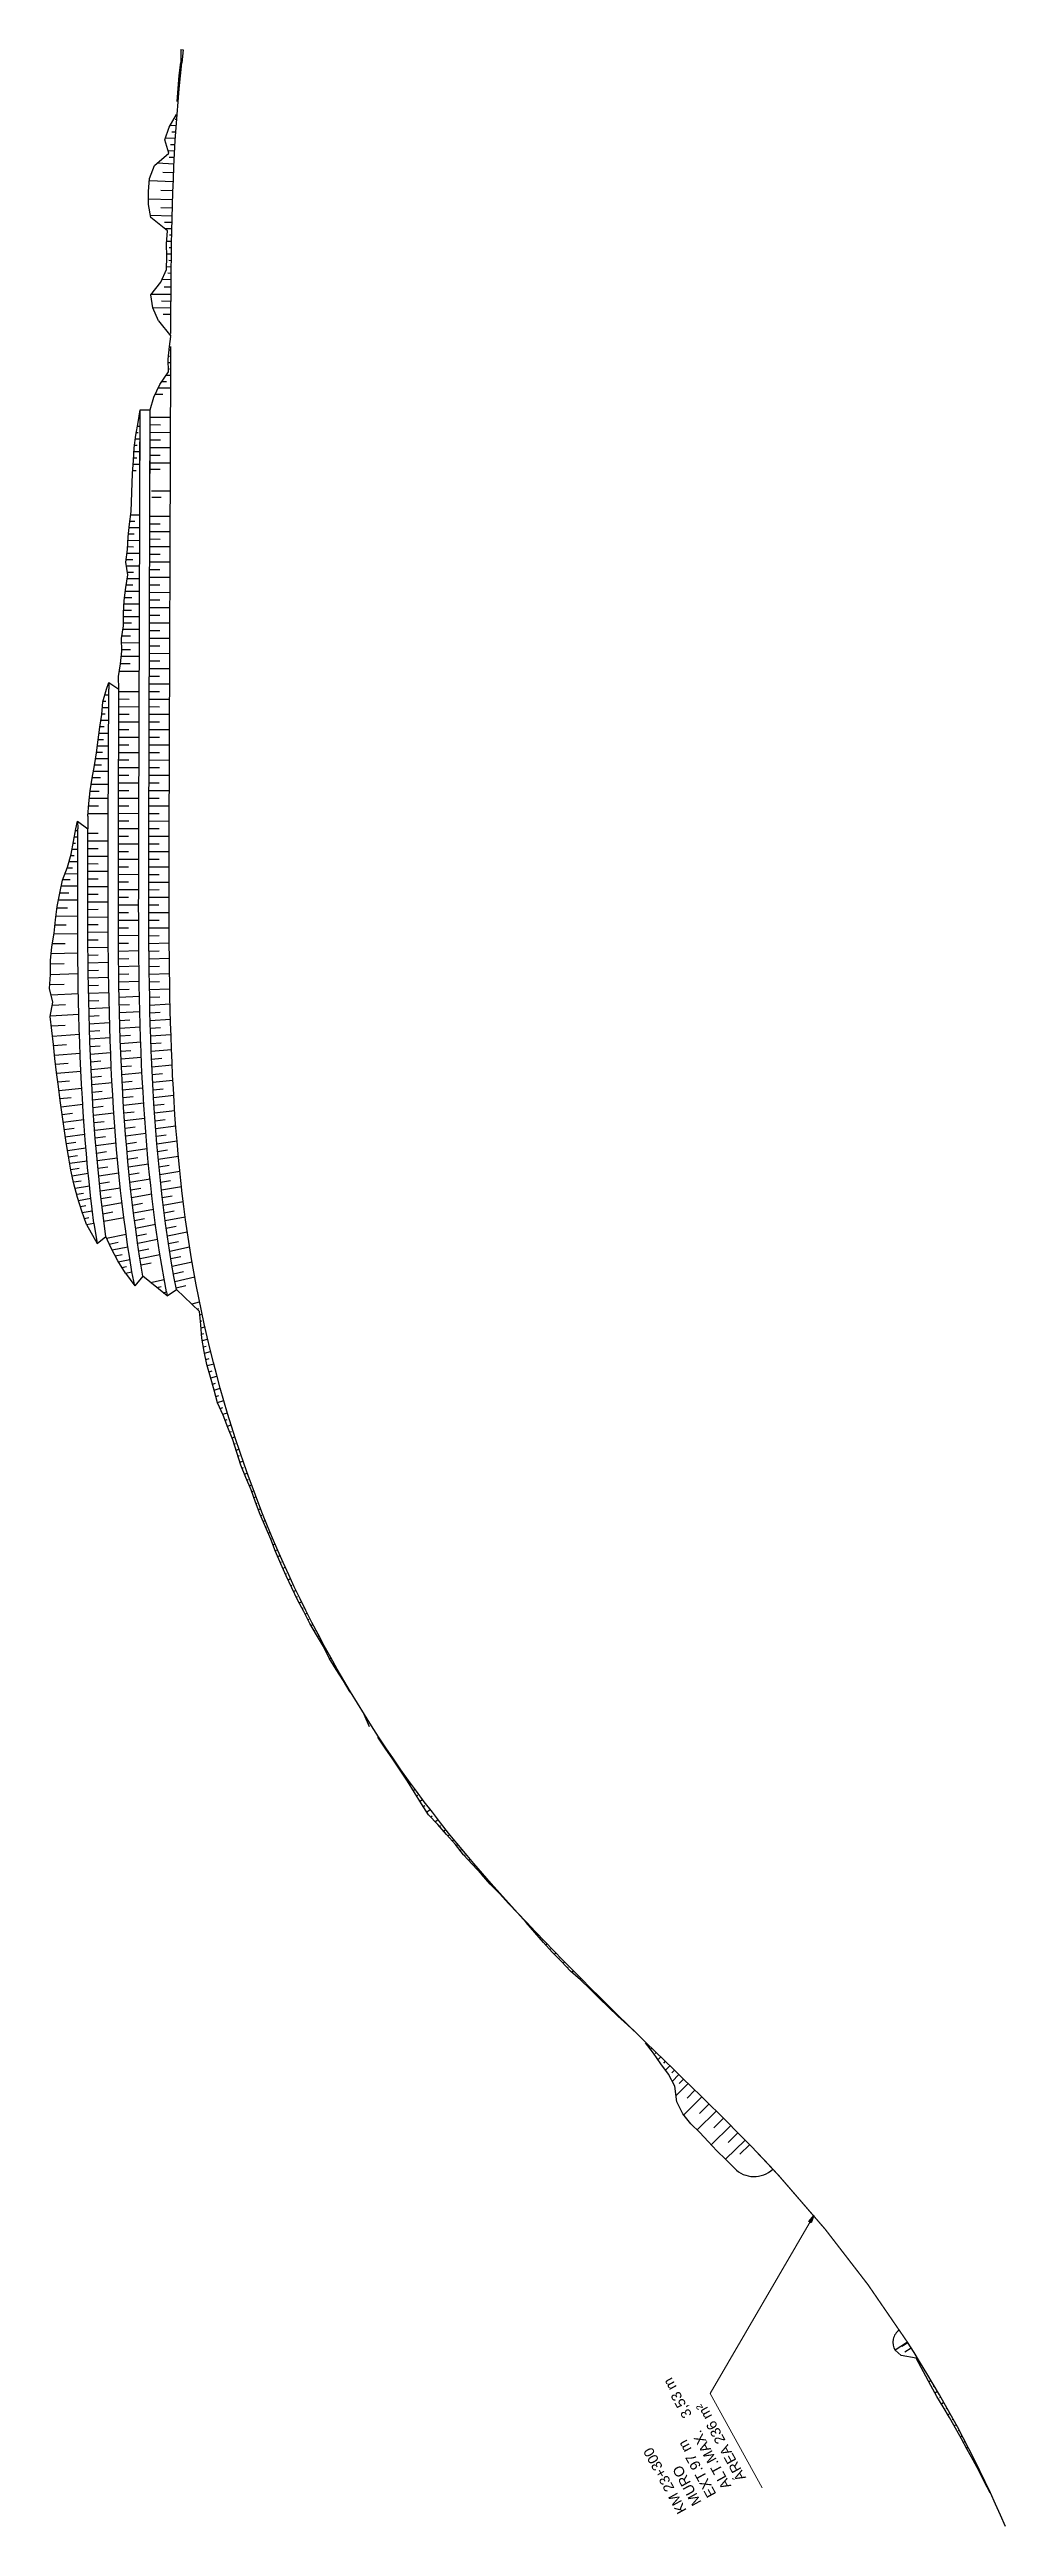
# Model space of a CAD drawing. Header units: metres. Extents: x 288738 to 324331, y 7399322 to 7465117.
# Drawn here: x 319892 to 320268, y 7410648 to 7411623 of the extents above; entities that cross this region are included whole.
import ezdxf

# ---------------------------------------------------------------- set-up
doc = ezdxf.new("R2010")
doc.units = ezdxf.units.M
doc.header["$LTSCALE"] = 10
for name, color, linetype in [('F-HZ-ATERRO-TALUDE', 110, 'Continuous'), ('F-HZ-CORTE-TALUDE', 10, 'Continuous'), ('F-HZ-MUROS', 210, 'Continuous'), ('F-HZ-PIANO-CORTE', 10, 'Continuous'), ('F-HZ-TALUDE', 2, 'Continuous')]:
    doc.layers.add(name, color=color, linetype=linetype)
doc.layers.add('U-HZ-TEXTO-MUROS', color=2, linetype='Continuous', lineweight=0)
doc.styles.add('ARIAL', font='arial.ttf')
doc.styles.add('DIM', font='arial.ttf', dxfattribs={"width": 0.8})
doc.dimstyles.new('U-1_2000', dxfattribs={"dimscale": 2, "dimtxt": 1.5, "dimasz": 0.75, "dimexe": 0.75, "dimexo": 0.75, "dimgap": 0.25, "dimtad": 1, "dimzin": 4, "dimtxsty": 'DIM', "dimblk": 'ARCHTICK', "dimcen": 0.7, "dimdle": 0.75, "dimclrd": 256, "dimclre": 256, "dimclrt": 256, "dimaunit": 1, "dimadec": 3, "dimazin": 2, "dimtfac": 1, "dimtofl": 0, "dimtmove": 0, "dimatfit": 3, "dimldrblk": 'CLOSEDBLANK', "dimfxl": 0, "dimtolj": 1, "dimtzin": 0, "dimlwd": -1, "dimlwe": -1, "dimarcsym": 0})

msp = doc.modelspace()

# ---------------------------------------------------------------- texts
at = {"layer": 'U-HZ-TEXTO-MUROS', "linetype": 'Continuous', "lineweight": -3, "insert": (320165.777, 7410667.195), "char_height": 4, "width": 52.96936, "attachment_point": 7, "rotation": 118.794396, "style": 'ARIAL'}
msp.add_mtext('KM 23+300\\PMURO \\PEXT.97 m\\PALT.MAX.^I3,53 m\\PÁREA 236 m²', dxfattribs=at)

# ---------------------------------------------------------------- blocks, each defined once
blk = doc.blocks.new('_ArchTick')
at = {"color": 0, "linetype": 'ByBlock', "const_width": 0.15}
blk.add_lwpolyline([(-0.5, -0.5), (0.5, 0.5)], dxfattribs=at)

# ---------------------------------------------------------------- linework, layer by layer
at = {"layer": 'F-HZ-ATERRO-TALUDE', "linetype": 'Continuous', "lineweight": -3}
for p, q in [((319941.12, 7411587.881), (319937.18, 7411588.121)), ((319941.435, 7411592.871), (319939.005, 7411593.033)), ((319941.275, 7411590.376), (319939.644, 7411590.48)), ((319941.607, 7411595.365), (319941.021, 7411595.406)), ((319940.589, 7411577.889), (319933.922, 7411578.223)), ((319940.838, 7411582.889), (319938.228, 7411583.033)), ((319940.711, 7411580.389), (319938.708, 7411580.495)), ((319940.976, 7411585.385), (319939.216, 7411585.487)), ((319940.287, 7411570.829), (319930.873, 7411571.235)), ((319940.154, 7411567.277), (319935.386, 7411567.467)), ((319940.432, 7411574.359), (319936.159, 7411574.558)), ((319940.037, 7411563.725), (319930.565, 7411564.071)), ((319939.853, 7411557.332), (319931.329, 7411557.597)), ((319939.94, 7411560.528), (319935.349, 7411560.683)), ((319939.792, 7411554.832), (319936.755, 7411554.921)), ((319939.735, 7411552.333), (319936.922, 7411552.41)), ((319939.636, 7411547.334), (319937.649, 7411547.381)), ((319939.684, 7411549.833), (319938.762, 7411549.857)), ((319939.554, 7411542.335), (319937.671, 7411542.373)), ((319939.52, 7411539.835), (319938.585, 7411539.852)), ((319939.593, 7411544.834), (319938.605, 7411544.856)), ((319939.436, 7411532.335), (319935.825, 7411532.388)), ((319939.411, 7411529.404), (319936.649, 7411529.44)), ((319939.488, 7411537.335), (319937.585, 7411537.368)), ((319939.461, 7411534.835), (319938.185, 7411534.856)), ((319939.388, 7411526.472), (319931.571, 7411526.564)), ((319939.356, 7411521.166), (319932.281, 7411521.234)), ((319939.371, 7411523.819), (319935.59, 7411523.86)), ((319939.345, 7411518.666), (319936.343, 7411518.692)), ((320015.563, 7410967.379), (320015.483, 7410967.332)), ((320016.902, 7410965.267), (320016.697, 7410965.147)), ((320126.685, 7410838.054), (320126.584, 7410837.955)), ((320128.476, 7410836.31), (320127.993, 7410835.831)), ((320130.267, 7410834.566), (320129.876, 7410834.177)), ((320132.058, 7410832.822), (320130.916, 7410831.684)), ((320133.85, 7410831.078), (320133.108, 7410830.338)), ((320135.641, 7410829.335), (320133.885, 7410827.579)), ((320137.433, 7410827.591), (320136.389, 7410826.547)), ((320139.224, 7410825.847), (320136.567, 7410823.186)), ((320142.842, 7410822.324), (320138.087, 7410817.557)), ((320141.033, 7410824.086), (320139.338, 7410822.387)), ((320148.232, 7410817.056), (320141.129, 7410809.947)), ((320145.538, 7410819.691), (320142.406, 7410816.553)), ((320153.876, 7410811.494), (320146.389, 7410804.04)), ((320151.058, 7410814.279), (320147.343, 7410810.569)), ((320156.744, 7410808.644), (320152.96, 7410804.893)), ((320159.602, 7410805.784), (320151.924, 7410798.213)), ((320165.288, 7410800.02), (320157.549, 7410792.494)), ((320162.452, 7410802.908), (320158.571, 7410799.106)), ((320167.029, 7410798.225), (320163.16, 7410794.482)), ((320229.106, 7410720.491), (320224.358, 7410717.305)), ((320229.237, 7410720.286), (320226.963, 7410718.762)), ((320230.581, 7410718.178), (320228.113, 7410716.54)), ((320237.163, 7410707.552), (320236.938, 7410707.41)), ((320238.444, 7410705.405), (320237.683, 7410704.93)), ((320239.718, 7410703.254), (320239.228, 7410702.951)), ((320240.978, 7410701.095), (320239.954, 7410700.469)), ((320242.229, 7410698.93), (320241.714, 7410698.619)), ((320243.468, 7410696.759), (320242.486, 7410696.172)), ((320244.697, 7410694.581), (320244.23, 7410694.305)), ((320245.914, 7410692.398), (320245.028, 7410691.88)), ((320247.119, 7410690.208), (320246.694, 7410689.962)), ((320248.315, 7410688.012), (320247.49, 7410687.54)), ((320249.498, 7410685.809), (320249.107, 7410685.589)), ((320250.671, 7410683.602), (320249.949, 7410683.198)), ((320251.831, 7410681.387), (320251.494, 7410681.201)), ((320252.983, 7410679.169), (320252.355, 7410678.825)), ((320254.119, 7410676.942), (320253.84, 7410676.791)), ((320255.249, 7410674.712), (320254.773, 7410674.457)), ((320256.362, 7410672.473), (320256.158, 7410672.365)), ((320257.47, 7410670.232), (320257.13, 7410670.054)), ((320258.559, 7410667.982), (320258.416, 7410667.908)), ((320259.645, 7410665.73), (320259.412, 7410665.611)), ((320260.71, 7410663.468), (320260.636, 7410663.431))]:
    msp.add_line(p, q, dxfattribs=at)
at = {"layer": 'F-HZ-CORTE-TALUDE', "linetype": 'Continuous', "lineweight": -3}
for p, q in [((320265.675, 7410652.365), (320263.728, 7410656.786)), ((320264.189, 7410655.74), (320264.252, 7410655.771)), ((320265.196, 7410653.452), (320265.234, 7410653.47))]:
    msp.add_line(p, q, dxfattribs=at)
at = {"layer": 'F-HZ-MUROS', "const_width": 0.5, "flags": 128}
msp.add_lwpolyline([(320229.128, 7410720.506, 0.0417544), (320178.821, 7410785.728, 0.0023003), (320175.511, 7410789.315, 0.0024835), (320171.212, 7410793.878, 0.0016995), (320168.77, 7410796.43)], format="xyb", dxfattribs=at)
at = {"layer": 'F-HZ-PIANO-CORTE'}
for p, q in [((319942.992, 7411616.076), (319943.397, 7411616.036)), ((319943.296, 7411622.946), (319944.138, 7411622.855)), ((319942.109, 7411606.11), (319942.448, 7411606.082)), ((319942.293, 7411608.605), (319942.481, 7411608.588)), ((319942.471, 7411611.1), (319942.902, 7411611.061)), ((319942.694, 7411613.592), (319942.918, 7411613.571)), ((319941.921, 7411603.616), (319942.078, 7411603.603)), ((319939.159, 7411511.14), (319939.314, 7411511.139)), ((319938.284, 7411499.79), (319939.278, 7411499.787)), ((319938.385, 7411502.29), (319938.835, 7411502.288)), ((319938.643, 7411504.79), (319939.293, 7411504.786)), ((319934.397, 7411489.802), (319939.247, 7411489.787)), ((319935.82, 7411492.297), (319937.537, 7411492.292)), ((319937.481, 7411494.792), (319939.263, 7411494.787)), ((319938.326, 7411497.29), (319938.798, 7411497.288)), ((319933.196, 7411487.305), (319936.218, 7411487.296)), ((319925.332, 7411469.757), (319927.185, 7411469.752)), ((319925.717, 7411472.256), (319926.455, 7411472.254)), ((319926.173, 7411474.755), (319927.201, 7411474.752)), ((319931.184, 7411469.293), (319935.184, 7411469.281)), ((319931.193, 7411472.293), (319939.193, 7411472.269)), ((319931.203, 7411475.293), (319935.203, 7411475.281)), ((319931.212, 7411478.293), (319939.212, 7411478.269)), ((319924.512, 7411459.76), (319927.155, 7411459.752)), ((319924.68, 7411462.259), (319925.921, 7411462.256)), ((319924.796, 7411464.759), (319927.17, 7411464.752)), ((319925.007, 7411467.258), (319926.092, 7411467.255)), ((319931.156, 7411460.293), (319939.156, 7411460.269)), ((319931.166, 7411463.293), (319935.166, 7411463.281)), ((319931.175, 7411466.293), (319939.175, 7411466.269)), ((319924.3, 7411457.26), (319925.724, 7411457.256)), ((319931.149, 7411457.793), (319935.149, 7411457.781)), ((319931.766, 7411449.292), (319939.123, 7411449.27)), ((319931.805, 7411446.792), (319935.46, 7411446.781)), ((319922.603, 7411432.266), (319924.837, 7411432.259)), ((319922.9, 7411434.765), (319927.078, 7411434.752)), ((319923.2, 7411437.264), (319925.143, 7411437.258)), ((319923.502, 7411439.763), (319927.093, 7411439.752)), ((319931.064, 7411430.293), (319935.064, 7411430.281)), ((319931.073, 7411433.293), (319939.073, 7411433.269)), ((319931.083, 7411436.293), (319935.083, 7411436.281)), ((319931.092, 7411439.293), (319939.092, 7411439.269)), ((319921.736, 7411422.268), (319924.388, 7411422.26)), ((319922.07, 7411424.767), (319927.047, 7411424.752)), ((319922.301, 7411427.267), (319924.678, 7411427.259)), ((319922.41, 7411429.766), (319927.062, 7411429.752)), ((319931.036, 7411421.294), (319939.036, 7411421.269)), ((319931.046, 7411424.294), (319935.046, 7411424.281)), ((319931.055, 7411427.294), (319939.055, 7411427.269)), ((319921.743, 7411412.268), (319924.376, 7411412.26)), ((319921.813, 7411419.768), (319927.032, 7411419.752)), ((319922.181, 7411414.767), (319927.016, 7411414.752)), ((319922.231, 7411417.267), (319924.628, 7411417.259)), ((319931.009, 7411412.294), (319935.009, 7411412.281)), ((319931.018, 7411415.294), (319939.018, 7411415.269)), ((319931.027, 7411418.294), (319935.027, 7411418.281)), ((319920.708, 7411402.271), (319923.843, 7411402.262)), ((319920.837, 7411404.771), (319926.986, 7411404.752)), ((319921.052, 7411407.27), (319924.023, 7411407.261)), ((319921.371, 7411409.769), (319927.001, 7411409.752)), ((319930.981, 7411403.294), (319938.981, 7411403.269)), ((319930.99, 7411406.294), (319934.99, 7411406.281)), ((319931, 7411409.294), (319939, 7411409.269)), ((319920.004, 7411392.135), (319923.475, 7411392.125)), ((319920.41, 7411394.772), (319926.955, 7411394.752)), ((319920.627, 7411397.272), (319923.795, 7411397.262)), ((319920.641, 7411399.771), (319926.97, 7411399.752)), ((319930.944, 7411391.294), (319938.944, 7411391.269)), ((319930.953, 7411394.294), (319934.953, 7411394.281)), ((319930.963, 7411397.294), (319938.963, 7411397.269)), ((319930.972, 7411400.294), (319934.972, 7411400.281)), ((319919.835, 7411384.182), (319926.922, 7411384.16)), ((319919.904, 7411389.497), (319926.939, 7411389.476)), ((319919.989, 7411386.839), (319923.459, 7411386.829)), ((319930.917, 7411382.294), (319934.917, 7411382.281)), ((319930.926, 7411385.294), (319938.926, 7411385.269)), ((319930.935, 7411388.294), (319934.935, 7411388.281)), ((319919.072, 7411378.31), (319926.904, 7411378.286)), ((319919.571, 7411381.246), (319923.242, 7411381.235)), ((319930.889, 7411373.294), (319938.889, 7411373.269)), ((319930.898, 7411376.294), (319934.898, 7411376.281)), ((319930.907, 7411379.294), (319938.907, 7411379.269)), ((319912.36, 7411363.917), (319914.86, 7411363.909)), ((319912.6, 7411366.416), (319913.734, 7411366.412)), ((319913.311, 7411368.914), (319914.875, 7411368.909)), ((319918.861, 7411364.31), (319926.861, 7411364.286)), ((319918.87, 7411367.31), (319922.87, 7411367.298)), ((319918.88, 7411370.31), (319926.88, 7411370.286)), ((319930.861, 7411364.294), (319934.861, 7411364.282)), ((319930.87, 7411367.294), (319938.87, 7411367.269)), ((319930.88, 7411370.294), (319934.88, 7411370.281)), ((319911.057, 7411353.92), (319914.829, 7411353.909)), ((319911.399, 7411356.419), (319913.118, 7411356.414)), ((319911.796, 7411358.918), (319914.845, 7411358.909)), ((319912.172, 7411361.417), (319913.512, 7411361.413)), ((319918.824, 7411352.31), (319926.824, 7411352.286)), ((319918.833, 7411355.31), (319922.833, 7411355.298)), ((319918.843, 7411358.31), (319926.843, 7411358.286)), ((319918.852, 7411361.31), (319922.852, 7411361.298)), ((319930.824, 7411352.294), (319934.824, 7411352.282)), ((319930.834, 7411355.294), (319938.833, 7411355.269)), ((319930.843, 7411358.294), (319934.843, 7411358.282)), ((319930.852, 7411361.294), (319938.852, 7411361.269)), ((319909.698, 7411343.925), (319914.798, 7411343.909)), ((319910.086, 7411346.423), (319912.446, 7411346.416)), ((319910.402, 7411348.922), (319914.814, 7411348.909)), ((319910.72, 7411351.422), (319912.771, 7411351.415)), ((319918.797, 7411343.31), (319922.797, 7411343.298)), ((319918.806, 7411346.31), (319926.806, 7411346.286)), ((319918.815, 7411349.31), (319922.815, 7411349.298)), ((319930.797, 7411343.294), (319938.797, 7411343.269)), ((319930.806, 7411346.294), (319934.806, 7411346.282)), ((319930.815, 7411349.294), (319938.815, 7411349.269)), ((319907.988, 7411333.845), (319914.767, 7411333.824)), ((319908.434, 7411336.386), (319911.605, 7411336.376)), ((319908.873, 7411338.927), (319914.783, 7411338.909)), ((319909.302, 7411341.426), (319912.046, 7411341.417)), ((319918.769, 7411334.31), (319926.769, 7411334.286)), ((319918.778, 7411337.31), (319922.778, 7411337.298)), ((319918.787, 7411340.31), (319926.787, 7411340.286)), ((319930.769, 7411334.294), (319934.769, 7411334.282)), ((319930.778, 7411337.294), (319938.778, 7411337.269)), ((319930.787, 7411340.294), (319934.787, 7411340.282)), ((319907.005, 7411325.246), (319910.873, 7411325.234)), ((319907.257, 7411328.228), (319914.75, 7411328.205)), ((319907.507, 7411331.037), (319911.133, 7411331.026)), ((319918.741, 7411325.31), (319922.741, 7411325.298)), ((319918.75, 7411328.31), (319926.75, 7411328.286)), ((319918.76, 7411331.31), (319922.76, 7411331.298)), ((319930.741, 7411325.294), (319938.741, 7411325.269)), ((319930.75, 7411328.294), (319934.75, 7411328.282)), ((319930.76, 7411331.294), (319938.76, 7411331.269)), ((319901.825, 7411315.511), (319902.268, 7411315.51)), ((319906.708, 7411314.489), (319910.708, 7411314.477)), ((319906.778, 7411322.264), (319914.732, 7411322.239)), ((319918.704, 7411313.31), (319922.704, 7411313.298)), ((319918.714, 7411316.31), (319926.714, 7411316.286)), ((319918.723, 7411319.31), (319922.723, 7411319.298)), ((319918.732, 7411322.31), (319926.732, 7411322.286)), ((319930.704, 7411313.294), (319938.704, 7411313.269)), ((319930.714, 7411316.294), (319934.714, 7411316.282)), ((319930.723, 7411319.294), (319938.723, 7411319.269)), ((319930.732, 7411322.294), (319934.732, 7411322.282)), ((319899.906, 7411305.699), (319901.294, 7411305.696)), ((319900.426, 7411308.143), (319902.689, 7411308.137)), ((319900.906, 7411310.597), (319901.801, 7411310.594)), ((319901.369, 7411313.053), (319902.703, 7411313.049)), ((319906.681, 7411305.49), (319914.681, 7411305.469)), ((319906.69, 7411308.49), (319910.69, 7411308.478)), ((319906.699, 7411311.489), (319914.699, 7411311.465)), ((319918.679, 7411304.304), (319926.679, 7411304.286)), ((319918.686, 7411307.308), (319922.686, 7411307.297)), ((319918.695, 7411310.31), (319926.695, 7411310.286)), ((319930.679, 7411304.288), (319934.679, 7411304.279)), ((319930.686, 7411307.292), (319938.686, 7411307.269)), ((319930.695, 7411310.294), (319934.695, 7411310.282)), ((319896.223, 7411293.775), (319902.658, 7411293.783)), ((319896.776, 7411296.211), (319899.719, 7411296.211)), ((319897.654, 7411298.552), (319902.666, 7411298.548)), ((319898.532, 7411300.893), (319900.601, 7411300.89)), ((319899.228, 7411303.293), (319902.676, 7411303.286)), ((319906.662, 7411296.49), (319910.662, 7411296.49)), ((319906.668, 7411299.49), (319914.668, 7411299.481)), ((319906.674, 7411302.49), (319910.674, 7411302.482)), ((319918.66, 7411295.281), (319922.66, 7411295.284)), ((319918.666, 7411298.291), (319926.666, 7411298.286)), ((319918.671, 7411301.299), (319922.671, 7411301.292)), ((319930.66, 7411295.265), (319938.66, 7411295.27)), ((319930.666, 7411298.275), (319934.666, 7411298.272)), ((319930.671, 7411301.282), (319938.671, 7411301.269)), ((319894.53, 7411285.062), (319898.591, 7411285.088)), ((319895.098, 7411288.222), (319902.653, 7411288.254)), ((319895.629, 7411291.005), (319899.142, 7411291.014)), ((319906.653, 7411287.49), (319914.653, 7411287.528)), ((319906.654, 7411290.49), (319910.654, 7411290.502)), ((319906.654, 7411284.49), (319910.653, 7411284.517)), ((319906.658, 7411293.49), (319914.658, 7411293.501)), ((319918.652, 7411286.241), (319926.652, 7411286.286)), ((319918.654, 7411289.256), (319922.653, 7411289.271)), ((319918.656, 7411292.27), (319926.656, 7411292.286)), ((319930.652, 7411286.224), (319934.651, 7411286.247)), ((319930.653, 7411289.239), (319938.653, 7411289.27)), ((319930.656, 7411292.253), (319934.656, 7411292.261)), ((319893.313, 7411274.899), (319902.68, 7411275.037)), ((319893.686, 7411278.392), (319898.176, 7411278.444)), ((319894.096, 7411281.881), (319902.657, 7411281.956)), ((319906.658, 7411281.49), (319914.658, 7411281.562)), ((319906.667, 7411278.49), (319910.667, 7411278.536)), ((319906.678, 7411275.49), (319914.677, 7411275.604)), ((319918.655, 7411283.223), (319922.655, 7411283.255)), ((319918.66, 7411280.204), (319926.66, 7411280.286)), ((319918.671, 7411277.183), (319922.671, 7411277.234)), ((319918.685, 7411274.16), (319926.684, 7411274.286)), ((319930.655, 7411283.206), (319938.655, 7411283.27)), ((319930.66, 7411280.187), (319934.66, 7411280.228)), ((319930.671, 7411277.165), (319938.67, 7411277.27)), ((319930.685, 7411274.142), (319934.684, 7411274.206)), ((319892.251, 7411267.108), (319902.736, 7411267.345)), ((319892.711, 7411271.013), (319897.708, 7411271.105)), ((319906.696, 7411272.49), (319910.695, 7411272.558)), ((319906.716, 7411269.49), (319914.715, 7411269.652)), ((319906.743, 7411266.49), (319910.742, 7411266.585)), ((319918.704, 7411271.135), (319922.703, 7411271.211)), ((319918.728, 7411268.109), (319926.726, 7411268.286)), ((319918.755, 7411265.081), (319922.753, 7411265.184)), ((319930.703, 7411271.117), (319938.702, 7411271.27)), ((319930.727, 7411268.09), (319934.726, 7411268.18)), ((319930.754, 7411265.061), (319938.751, 7411265.27)), ((319891.675, 7411254.88), (319897.279, 7411255.091)), ((319891.9, 7411258.926), (319902.823, 7411259.28)), ((319891.957, 7411263.024), (319897.366, 7411263.172)), ((319906.773, 7411263.49), (319914.77, 7411263.708)), ((319906.809, 7411260.49), (319910.807, 7411260.614)), ((319906.85, 7411257.491), (319914.845, 7411257.77)), ((319918.789, 7411262.051), (319926.786, 7411262.286)), ((319918.826, 7411259.019), (319922.824, 7411259.153)), ((319918.871, 7411255.986), (319926.865, 7411256.287)), ((319930.788, 7411262.031), (319934.786, 7411262.15)), ((319930.826, 7411258.998), (319938.821, 7411259.27)), ((319930.869, 7411255.964), (319934.866, 7411256.117)), ((319892.157, 7411250.891), (319902.954, 7411251.36)), ((319892.623, 7411246.77), (319897.831, 7411247.028)), ((319906.895, 7411254.491), (319910.892, 7411254.647)), ((319906.951, 7411251.492), (319914.944, 7411251.839)), ((319907.01, 7411248.492), (319911.005, 7411248.684)), ((319907.081, 7411245.493), (319915.069, 7411245.914)), ((319918.922, 7411252.951), (319922.919, 7411253.119)), ((319918.979, 7411249.915), (319926.971, 7411250.288)), ((319919.046, 7411246.878), (319923.041, 7411247.083)), ((319930.921, 7411252.928), (319938.914, 7411253.271)), ((319930.977, 7411249.891), (319934.973, 7411250.081)), ((319931.045, 7411246.853), (319939.034, 7411247.272)), ((319891.922, 7411242.617), (319903.135, 7411243.243)), ((319892.249, 7411238.629), (319897.747, 7411238.968)), ((319892.693, 7411234.641), (319903.367, 7411235.366)), ((319907.154, 7411242.494), (319911.148, 7411242.723)), ((319907.239, 7411239.495), (319915.224, 7411239.989)), ((319907.33, 7411236.497), (319911.321, 7411236.762)), ((319919.117, 7411243.84), (319927.104, 7411244.29)), ((319919.2, 7411240.804), (319923.193, 7411241.047)), ((319919.288, 7411237.767), (319927.27, 7411238.292)), ((319931.116, 7411243.815), (319935.11, 7411244.044)), ((319931.198, 7411240.778), (319939.183, 7411241.274)), ((319931.288, 7411237.74), (319935.279, 7411238.008)), ((319931.384, 7411234.703), (319939.363, 7411235.277)), ((319893.139, 7411230.872), (319898.316, 7411231.253)), ((319893.546, 7411227.098), (319903.636, 7411227.899)), ((319907.429, 7411233.498), (319915.408, 7411234.066)), ((319907.537, 7411230.5), (319911.525, 7411230.802)), ((319907.65, 7411227.502), (319915.624, 7411228.143)), ((319919.386, 7411234.73), (319923.376, 7411235.012)), ((319919.491, 7411231.694), (319927.469, 7411232.295)), ((319919.604, 7411228.659), (319923.591, 7411228.978)), ((319919.729, 7411225.623), (319927.7, 7411226.3)), ((319931.491, 7411231.666), (319935.479, 7411231.973)), ((319931.603, 7411228.63), (319939.576, 7411229.281)), ((319931.729, 7411225.594), (319935.714, 7411225.938)), ((319893.96, 7411223.529), (319898.871, 7411223.945)), ((319894.394, 7411219.962), (319903.938, 7411220.822)), ((319894.816, 7411216.588), (319899.46, 7411217.031)), ((319907.776, 7411224.505), (319911.762, 7411224.844)), ((319907.906, 7411221.508), (319915.874, 7411222.222)), ((319908.053, 7411218.511), (319912.035, 7411218.887)), ((319908.204, 7411215.515), (319916.165, 7411216.303)), ((319919.857, 7411222.588), (319923.841, 7411222.945)), ((319920.004, 7411219.554), (319927.969, 7411220.306)), ((319920.155, 7411216.52), (319924.136, 7411216.915)), ((319931.861, 7411222.558), (319939.828, 7411223.286)), ((319932.006, 7411219.523), (319935.988, 7411219.906)), ((319932.162, 7411216.488), (319940.121, 7411217.293)), ((319895.258, 7411213.217), (319904.279, 7411214.123)), ((319895.699, 7411210.026), (319900.077, 7411210.488)), ((319896.112, 7411206.832), (319904.649, 7411207.773)), ((319908.37, 7411212.52), (319912.349, 7411212.932)), ((319908.544, 7411209.525), (319916.497, 7411210.386)), ((319908.729, 7411206.531), (319912.704, 7411206.979)), ((319920.321, 7411213.486), (319928.278, 7411214.314)), ((319920.496, 7411210.453), (319924.472, 7411210.886)), ((319920.681, 7411207.421), (319928.63, 7411208.324)), ((319932.325, 7411213.454), (319936.303, 7411213.876)), ((319932.505, 7411210.421), (319940.457, 7411211.303)), ((319932.691, 7411207.388), (319936.665, 7411207.848)), ((319896.496, 7411203.792), (319900.667, 7411204.271)), ((319896.931, 7411200.758), (319905.046, 7411201.729)), ((319897.348, 7411197.89), (319901.297, 7411198.38)), ((319908.926, 7411203.537), (319916.871, 7411204.471)), ((319909.131, 7411200.544), (319913.102, 7411201.029)), ((319909.352, 7411197.552), (319917.289, 7411198.559)), ((319920.881, 7411204.39), (319924.853, 7411204.86)), ((319921.086, 7411201.359), (319929.026, 7411202.337)), ((319921.311, 7411198.33), (319925.279, 7411198.838)), ((319921.542, 7411195.301), (319929.472, 7411196.354)), ((319932.894, 7411204.356), (319940.836, 7411205.315)), ((319933.106, 7411201.325), (319937.075, 7411201.824)), ((319933.329, 7411198.295), (319941.262, 7411199.33)), ((319897.796, 7411195.026), (319905.463, 7411196.011)), ((319898.224, 7411192.327), (319901.947, 7411192.821)), ((319898.675, 7411189.632), (319905.895, 7411190.62)), ((319899.102, 7411187.093), (319902.605, 7411187.586)), ((319909.578, 7411194.561), (319913.544, 7411195.083)), ((319909.824, 7411191.571), (319917.751, 7411192.651)), ((319910.074, 7411188.582), (319914.035, 7411189.139)), ((319910.345, 7411185.594), (319918.261, 7411186.746)), ((319921.789, 7411192.273), (319925.752, 7411192.818)), ((319922.047, 7411189.246), (319929.967, 7411190.375)), ((319922.319, 7411186.221), (319926.276, 7411186.804)), ((319933.567, 7411195.266), (319937.531, 7411195.802)), ((319933.812, 7411192.237), (319941.734, 7411193.349)), ((319934.08, 7411189.21), (319938.039, 7411189.785)), ((319934.355, 7411186.184), (319942.266, 7411187.372)), ((319899.543, 7411184.556), (319906.339, 7411185.539)), ((319899.972, 7411182.093), (319903.268, 7411182.583)), ((319900.498, 7411179.649), (319906.806, 7411180.61)), ((319901.034, 7411177.207), (319904.042, 7411177.677)), ((319910.623, 7411182.607), (319914.578, 7411183.201)), ((319910.918, 7411179.621), (319918.824, 7411180.846)), ((319911.225, 7411176.637), (319915.175, 7411177.268)), ((319922.606, 7411183.197), (319930.515, 7411184.4)), ((319922.903, 7411180.173), (319926.854, 7411180.794)), ((319923.221, 7411177.152), (319931.118, 7411178.43)), ((319934.648, 7411183.16), (319938.601, 7411183.773)), ((319934.954, 7411180.137), (319942.854, 7411181.401)), ((319935.272, 7411177.115), (319939.219, 7411177.766)), ((319901.648, 7411174.784), (319907.309, 7411175.691)), ((319902.298, 7411172.37), (319904.936, 7411172.803)), ((319902.985, 7411169.967), (319907.847, 7411170.783)), ((319903.714, 7411167.576), (319905.923, 7411167.955)), ((319911.545, 7411173.654), (319919.439, 7411174.951)), ((319911.881, 7411170.673), (319915.825, 7411171.34)), ((319912.227, 7411167.693), (319920.109, 7411169.062)), ((319923.545, 7411174.132), (319927.491, 7411174.79)), ((319923.892, 7411171.114), (319931.777, 7411172.467)), ((319924.249, 7411168.098), (319928.189, 7411168.792)), ((319935.611, 7411174.096), (319943.498, 7411175.436)), ((319935.957, 7411171.077), (319939.897, 7411171.766)), ((319936.327, 7411168.061), (319944.201, 7411169.478)), ((319904.474, 7411165.195), (319908.421, 7411165.887)), ((319905.331, 7411162.846), (319907.028, 7411163.15)), ((319906.188, 7411160.497), (319909.031, 7411161.018)), ((319912.594, 7411164.716), (319916.532, 7411165.418)), ((319912.965, 7411161.739), (319920.834, 7411163.18)), ((319924.623, 7411165.083), (319932.494, 7411166.51)), ((319925.012, 7411162.07), (319928.944, 7411162.802)), ((319925.412, 7411159.059), (319933.27, 7411160.56)), ((319936.706, 7411165.047), (319940.64, 7411165.774)), ((319937.103, 7411162.034), (319944.963, 7411163.526)), ((319937.518, 7411159.024), (319941.444, 7411159.789)), ((319937.944, 7411156.016), (319945.789, 7411157.583)), ((319913.982, 7411155.133), (319921.718, 7411156.631)), ((319915.075, 7411152.773), (319918.573, 7411153.465)), ((319916.202, 7411150.426), (319922.433, 7411151.683)), ((319917.407, 7411148.099), (319920.109, 7411148.655)), ((319925.836, 7411156.051), (319929.761, 7411156.82)), ((319926.267, 7411153.044), (319934.111, 7411154.619)), ((319926.726, 7411150.041), (319930.644, 7411150.847)), ((319927.193, 7411147.04), (319935.022, 7411148.689)), ((319938.396, 7411153.012), (319942.314, 7411153.814)), ((319938.856, 7411150.008), (319946.685, 7411151.651)), ((319939.341, 7411147.009), (319943.252, 7411147.849)), ((319918.648, 7411145.787), (319923.194, 7411146.741)), ((319920.093, 7411143.524), (319921.845, 7411143.899)), ((319921.533, 7411141.269), (319923.999, 7411141.806)), ((319927.6, 7411144.542), (319931.511, 7411145.381)), ((319931.352, 7411137.617), (319936.684, 7411138.828)), ((319939.84, 7411144.012), (319947.653, 7411145.729)), ((319940.357, 7411141.018), (319944.259, 7411141.895)), ((319940.895, 7411138.027), (319948.691, 7411139.82)), ((319933.821, 7411135.603), (319935.479, 7411135.986)), ((319936.274, 7411133.601), (319937.589, 7411133.911)), ((319941.352, 7411135.537), (319945.247, 7411136.449)), ((319947.677, 7411129.284), (319950.579, 7411130)), ((319949.653, 7411127.193), (319950.367, 7411127.372)), ((319950.699, 7411124.876), (319951.599, 7411125.105)), ((319950.98, 7411122.364), (319951.554, 7411122.513)), ((319951.224, 7411119.84), (319952.667, 7411120.221)), ((319951.424, 7411117.301), (319952.323, 7411117.542)), ((319951.705, 7411114.781), (319953.786, 7411115.348)), ((319952.118, 7411112.294), (319953.243, 7411112.605)), ((319952.566, 7411109.815), (319954.955, 7411110.486)), ((319953.098, 7411107.358), (319954.329, 7411107.709)), ((319953.659, 7411104.909), (319956.173, 7411105.637)), ((319954.339, 7411102.493), (319955.572, 7411102.856)), ((319955.015, 7411100.077), (319957.44, 7411100.8)), ((319955.67, 7411097.653), (319956.884, 7411098.021)), ((319956.325, 7411095.23), (319958.756, 7411095.977)), ((319957.007, 7411092.814), (319958.224, 7411093.193)), ((319957.689, 7411090.398), (319960.124, 7411091.167)), ((319958.715, 7411088.092), (319959.773, 7411088.431)), ((319959.761, 7411085.794), (319961.541, 7411086.372)), ((319960.667, 7411083.453), (319961.469, 7411083.717)), ((319961.549, 7411081.106), (319963.006, 7411081.592)), ((319962.494, 7411078.78), (319963.127, 7411078.994)), ((319963.457, 7411076.462), (319964.521, 7411076.827)), ((319964.26, 7411074.091), (319964.779, 7411074.271)), ((319964.989, 7411071.693), (319966.084, 7411072.077)), ((319965.743, 7411069.303), (319966.314, 7411069.506)), ((319966.514, 7411066.919), (319967.695, 7411067.344)), ((319967.366, 7411064.563), (319967.942, 7411064.773)), ((319968.296, 7411062.237), (319969.355, 7411062.628)), ((319969.248, 7411059.919), (319969.725, 7411060.097)), ((319970.23, 7411057.613), (319971.062, 7411057.928)), ((319971.168, 7411055.292), (319971.55, 7411055.438)), ((319972.019, 7411052.937), (319972.818, 7411053.247)), ((319972.878, 7411050.585), (319973.294, 7411050.748)), ((319973.76, 7411048.242), (319974.621, 7411048.583)), ((319974.652, 7411045.902), (319975.094, 7411046.079)), ((319975.601, 7411043.585), (319976.471, 7411043.938)), ((319976.555, 7411041.27), (319976.982, 7411041.445)), ((319977.592, 7411038.99), (319978.369, 7411039.313)), ((319978.629, 7411036.71), (319978.979, 7411036.857)), ((319979.533, 7411034.375), (319980.314, 7411034.706)), ((319980.433, 7411032.037), (319980.866, 7411032.223)), ((319981.39, 7411029.723), (319982.306, 7411030.12)), ((319982.355, 7411027.412), (319982.835, 7411027.622)), ((319983.344, 7411025.111), (319984.344, 7411025.555)), ((319984.34, 7411022.813), (319984.859, 7411023.046)), ((319985.387, 7411020.538), (319986.429, 7411021.01)), ((319986.457, 7411018.273), (319986.972, 7411018.509)), ((319987.533, 7411016.012), (319988.56, 7411016.487)), ((319988.613, 7411013.752), (319989.128, 7411013.993)), ((319989.743, 7411011.516), (319990.737, 7411011.986)), ((319990.918, 7411009.302), (319991.381, 7411009.523)), ((319992.085, 7411007.085), (319992.96, 7411007.508)), ((319993.242, 7411004.864), (319993.666, 7411005.071)), ((319994.434, 7411002.66), (319995.229, 7411003.052)), ((319995.69, 7411000.49), (319996.036, 7411000.662)), ((319996.956, 7410998.325), (319997.543, 7410998.619)), ((319998.248, 7410996.175), (319998.484, 7410996.294)), ((319999.506, 7410994.008), (319999.902, 7410994.211)), ((320000.608, 7410991.763), (320000.855, 7410991.89)), ((320001.728, 7410989.525), (320002.305, 7410989.827)), ((320003.031, 7410987.384), (320003.28, 7410987.515)), ((320004.333, 7410985.243), (320004.754, 7410985.467)), ((320005.386, 7410983.64), (320005.707, 7410983.812)), ((320006.764, 7410981.542), (320006.859, 7410981.594)), ((320008.085, 7410979.415), (320008.217, 7410979.488)), ((320009.379, 7410977.275), (320009.433, 7410977.305)), ((320021.126, 7410958.083), (320021.424, 7410958.263)), ((320022.514, 7410956.002), (320022.661, 7410956.091)), ((320023.914, 7410953.929), (320024.194, 7410954.1)), ((320025.374, 7410951.893), (320025.487, 7410951.963)), ((320026.822, 7410949.851), (320027.007, 7410949.966)), ((320028.16, 7410947.741), (320028.297, 7410947.827)), ((320029.497, 7410945.63), (320029.862, 7410945.861)), ((320030.602, 7410944.003), (320030.802, 7410944.131)), ((320032.006, 7410941.935), (320032.451, 7410942.221)), ((320033.36, 7410939.834), (320033.638, 7410940.014)), ((320034.693, 7410937.719), (320035.386, 7410938.173)), ((320036.003, 7410935.589), (320036.436, 7410935.875)), ((320037.299, 7410933.447), (320038.362, 7410934.155)), ((320038.612, 7410931.315), (320039.239, 7410931.737)), ((320039.938, 7410929.191), (320041.379, 7410930.168)), ((320041.463, 7410927.202), (320042.182, 7410927.694)), ((320043.218, 7410925.372), (320044.436, 7410926.212)), ((320044.928, 7410923.514), (320045.453, 7410923.879)), ((320046.567, 7410921.609), (320047.534, 7410922.287)), ((320048.231, 7410919.723), (320048.663, 7410920.029)), ((320049.954, 7410917.882), (320050.67, 7410918.393)), ((320051.633, 7410916.012), (320051.942, 7410916.233)), ((320053.166, 7410914.037), (320053.845, 7410914.53)), ((320054.723, 7410912.08), (320055.082, 7410912.344)), ((320056.42, 7410910.228), (320057.055, 7410910.697)), ((320058.118, 7410908.378), (320058.394, 7410908.583)), ((320059.844, 7410906.551), (320060.299, 7410906.892)), ((320061.57, 7410904.725), (320061.75, 7410904.861)), ((320063.217, 7410902.842), (320063.576, 7410903.115)), ((320064.865, 7410900.959), (320065.043, 7410901.097)), ((320066.605, 7410899.15), (320066.882, 7410899.365)), ((320068.352, 7410897.347), (320068.448, 7410897.422)), ((320070.049, 7410895.507), (320070.218, 7410895.641)), ((320071.737, 7410893.66), (320071.816, 7410893.723)), ((320073.437, 7410891.825), (320073.582, 7410891.942)), ((320075.142, 7410889.994), (320075.207, 7410890.046)), ((320076.836, 7410888.155), (320076.971, 7410888.265)), ((320078.526, 7410886.313), (320078.6, 7410886.374)), ((320080.201, 7410884.459), (320080.383, 7410884.611)), ((320081.867, 7410882.598), (320081.983, 7410882.695)), ((320083.506, 7410880.715), (320083.818, 7410880.977)), ((320085.126, 7410878.813), (320085.335, 7410878.991)), ((320086.779, 7410876.939), (320087.275, 7410877.364)), ((320088.464, 7410875.093), (320088.737, 7410875.329)), ((320090.175, 7410873.269), (320090.75, 7410873.77)), ((320091.92, 7410871.474), (320092.207, 7410871.727)), ((320093.654, 7410869.671), (320094.242, 7410870.191)), ((320095.37, 7410867.851), (320095.683, 7410868.13)), ((320097.145, 7410866.084), (320097.75, 7410866.629)), ((320099.046, 7410864.432), (320099.278, 7410864.643)), ((320100.92, 7410862.757), (320101.273, 7410863.08)), ((320102.717, 7410861.015), (320102.879, 7410861.163)), ((320104.508, 7410859.266), (320104.809, 7410859.546)), ((320106.273, 7410857.494), (320106.428, 7410857.639)), ((320108.042, 7410855.726), (320108.357, 7410856.022)), ((320109.835, 7410853.98), (320109.985, 7410854.122)), ((320111.63, 7410852.237), (320111.913, 7410852.507)), ((320113.446, 7410850.515), (320113.57, 7410850.634)), ((320115.264, 7410848.795), (320115.478, 7410849.001)), ((320117.118, 7410847.111), (320117.191, 7410847.181)), ((320118.97, 7410845.425), (320119.05, 7410845.503)), ((320120.783, 7410843.702), (320120.811, 7410843.729))]:
    msp.add_line(p, q, dxfattribs=at)
at = {"layer": 'F-HZ-TALUDE', "linetype": 'Continuous', "lineweight": -3}
for p, q in [((319927.144, 7411456.118), (319927.22, 7411481.118)), ((319931.144, 7411456.106), (319931.22, 7411481.106)), ((320017.5, 7410962.721), (320015.398, 7410967.528))]:
    msp.add_line(p, q, dxfattribs=at)
at = {"layer": 'F-HZ-TALUDE'}
for p, q in [((319914.976, 7411373.816), (319918.882, 7411371.143)), ((319918.882, 7411371.143), (319918.697, 7411376.144)), ((319902.627, 7411319.181), (319906.713, 7411316.181)), ((319906.695, 7411321.181), (319906.713, 7411316.181)), ((319906.188, 7411160.497), (319910.361, 7411152.925)), ((319909.031, 7411161.018), (319910.361, 7411152.925)), ((319910.361, 7411152.925), (319913.719, 7411155.702)), ((319921.533, 7411141.269), (319925.16, 7411136.332)), ((319937.589, 7411133.911), (319937.844, 7411132.352)), ((319937.844, 7411132.352), (319941.483, 7411134.827))]:
    msp.add_line(p, q, dxfattribs=at)
at = {"layer": 'F-HZ-TALUDE', "linetype": 'Continuous', "lineweight": -3}
for points in [[(319939.314, 7411511.139), (319939.333, 7411516.166), (319939.356, 7411521.2), (319939.386, 7411526.238), (319939.426, 7411531.282), (319939.476, 7411536.332), (319939.539, 7411541.387), (319939.619, 7411546.447), (319939.716, 7411551.513), (319939.832, 7411556.583), (319939.971, 7411561.659), (319940.134, 7411566.74), (319940.324, 7411571.825), (319940.541, 7411576.915), (319940.79, 7411582.008), (319941.071, 7411587.106), (319941.389, 7411592.207), (319941.742, 7411597.311), (319942.136, 7411602.417), (319942.571, 7411607.525), (319943.05, 7411612.635), (319943.572, 7411617.745)], [(319941.832, 7411602.441), (319942.218, 7411607.555), (319942.584, 7411612.678), (319943.197, 7411617.782)], [(319934.4, 7411516.205), (319932.267, 7411521.267), (319931.386, 7411526.332), (319935.367, 7411531.339), (319937.558, 7411536.364), (319937.692, 7411541.423), (319937.582, 7411546.494), (319937.97, 7411551.559), (319931.463, 7411556.839), (319930.556, 7411561.987), (319930.579, 7411567.115), (319930.945, 7411572.238), (319932.833, 7411577.293), (319938.501, 7411582.133), (319936.921, 7411587.356), (319938.624, 7411592.39), (319941.547, 7411597.325)], [(319932.617, 7411486.102), (319935.02, 7411491.096), (319938.346, 7411496.091), (319938.262, 7411501.104), (319938.781, 7411506.119)], [(320004.754, 7410985.467), (320002.199, 7410990.017), (319999.692, 7410994.594), (319997.234, 7410999.198), (319994.825, 7411003.828), (319992.465, 7411008.485), (319990.155, 7411013.167), (319987.894, 7411017.874), (319985.684, 7411022.604), (319983.524, 7411027.359), (319981.416, 7411032.136), (319979.358, 7411036.936), (319977.351, 7411041.758), (319975.396, 7411046.6), (319973.493, 7411051.464), (319971.642, 7411056.347), (319969.844, 7411061.249), (319968.098, 7411066.17), (319966.404, 7411071.109), (319964.764, 7411076.065), (319963.177, 7411081.038), (319961.643, 7411086.027), (319960.162, 7411091.032), (319958.735, 7411096.051), (319957.362, 7411101.085), (319956.043, 7411106.132), (319954.778, 7411111.191), (319953.568, 7411116.263), (319952.411, 7411121.347), (319951.31, 7411126.441), (319950.262, 7411131.546), (319949.27, 7411136.66), (319948.332, 7411141.783), (319947.449, 7411146.914), (319946.62, 7411152.053), (319945.843, 7411157.198), (319945.117, 7411162.349), (319944.442, 7411167.504), (319943.812, 7411172.663), (319943.227, 7411177.825), (319942.688, 7411182.989), (319942.191, 7411188.156), (319941.736, 7411193.323), (319941.323, 7411198.492), (319940.946, 7411203.661), (319940.604, 7411208.829), (319940.296, 7411213.997), (319940.022, 7411219.164), (319939.779, 7411224.33), (319939.568, 7411229.495), (319939.382, 7411234.658), (319939.221, 7411239.819), (319939.085, 7411244.98), (319938.97, 7411250.138), (319938.877, 7411255.29), (319938.805, 7411260.428), (319938.748, 7411265.552), (319938.705, 7411270.663), (319938.675, 7411275.761), (319938.658, 7411280.845), (319938.651, 7411285.917), (319938.654, 7411290.975), (319938.661, 7411296.021), (319938.671, 7411301.054), (319938.683, 7411306.074), (319938.698, 7411311.082), (319939.282, 7411501.1), (319939.297, 7411506.116)], [(319924.204, 7411456.127), (319924.628, 7411461.126), (319924.859, 7411466.125), (319925.51, 7411471.123), (319926.422, 7411476.121)], [(319918.697, 7411376.144), (319919.562, 7411381.141), (319920.011, 7411386.14), (319919.851, 7411391.14), (319920.62, 7411396.138), (319920.649, 7411401.138), (319920.908, 7411406.137), (319921.545, 7411411.135), (319922.42, 7411416.133), (319921.585, 7411421.135), (319922.252, 7411426.133), (319922.469, 7411431.133), (319923.062, 7411436.131), (319923.668, 7411441.129)], [(319937.589, 7411133.911), (319936.629, 7411139.131), (319935.724, 7411144.36), (319934.874, 7411149.597), (319934.077, 7411154.84), (319933.332, 7411160.088), (319932.638, 7411165.342), (319931.991, 7411170.599), (319931.389, 7411175.86), (319930.834, 7411181.123), (319930.322, 7411186.388), (319929.853, 7411191.655), (319929.426, 7411196.923), (319929.036, 7411202.19), (319928.682, 7411207.458), (319928.364, 7411212.725), (319928.079, 7411217.992), (319927.827, 7411223.257), (319927.607, 7411228.522), (319927.414, 7411233.785), (319927.246, 7411239.046), (319927.103, 7411244.306), (319926.984, 7411249.565), (319926.887, 7411254.813), (319926.811, 7411260.039), (319926.752, 7411265.244), (319926.708, 7411270.426), (319926.676, 7411275.587), (319926.658, 7411280.727), (319926.651, 7411285.845), (319926.654, 7411290.942), (319926.661, 7411296.018), (319926.671, 7411301.073), (319926.683, 7411306.106), (319926.698, 7411311.119), (319926.713, 7411316.119), (319927.097, 7411441.118)], [(319941.483, 7411134.827), (319940.53, 7411140.015), (319939.632, 7411145.212), (319938.79, 7411150.415), (319937.999, 7411155.626), (319937.26, 7411160.842), (319936.573, 7411166.063), (319935.931, 7411171.287), (319935.335, 7411176.515), (319934.785, 7411181.745), (319934.278, 7411186.977), (319933.814, 7411192.211), (319933.392, 7411197.446), (319933.006, 7411202.681), (319932.656, 7411207.915), (319932.341, 7411213.149), (319932.06, 7411218.382), (319931.811, 7411223.615), (319931.594, 7411228.846), (319931.404, 7411234.076), (319931.238, 7411239.304), (319931.097, 7411244.531), (319930.98, 7411249.756), (319930.883, 7411254.972), (319930.809, 7411260.169), (319930.751, 7411265.347), (319930.707, 7411270.505), (319930.676, 7411275.645), (319930.658, 7411280.766), (319930.651, 7411285.869), (319930.654, 7411290.953), (319930.661, 7411296.019), (319930.671, 7411301.067), (319930.683, 7411306.096), (319930.698, 7411311.107), (319931.097, 7411441.106)], [(319906.695, 7411321.181), (319907.076, 7411326.179), (319907.519, 7411331.178), (319908.397, 7411336.175), (319909.262, 7411341.173), (319910.054, 7411346.17), (319910.686, 7411351.168), (319911.359, 7411356.166), (319912.153, 7411361.164), (319912.528, 7411366.163), (319913.951, 7411371.159)], [(319923.999, 7411141.806), (319923.128, 7411147.14), (319922.311, 7411152.481), (319921.547, 7411157.828), (319920.834, 7411163.18), (319920.169, 7411168.536), (319919.551, 7411173.895), (319918.98, 7411179.257), (319918.453, 7411184.621), (319917.969, 7411189.987), (319917.529, 7411195.353), (319917.126, 7411200.72), (319916.761, 7411206.087), (319916.431, 7411211.454), (319916.137, 7411216.82), (319915.875, 7411222.185), (319915.647, 7411227.549), (319915.446, 7411232.912), (319915.271, 7411238.273), (319915.122, 7411243.633), (319914.998, 7411248.991), (319914.896, 7411254.336), (319914.817, 7411259.651), (319914.756, 7411264.935), (319914.71, 7411270.189), (319914.678, 7411275.414), (319914.659, 7411280.608), (319914.652, 7411285.773), (319914.654, 7411290.909), (319914.661, 7411296.015), (319914.671, 7411301.091), (319914.683, 7411306.138), (319914.698, 7411311.156), (319914.713, 7411316.156), (319914.882, 7411371.156)], [(319937.844, 7411132.352), (319928.328, 7411140.072), (319927.044, 7411147.959), (319926.233, 7411153.267), (319925.475, 7411158.582), (319924.769, 7411163.901), (319924.11, 7411169.224), (319923.497, 7411174.55), (319922.931, 7411179.879), (319922.409, 7411185.21), (319921.931, 7411190.543), (319921.495, 7411195.876), (319921.096, 7411201.21), (319920.734, 7411206.544), (319920.409, 7411211.878), (319920.118, 7411217.211), (319919.859, 7411222.542), (319919.633, 7411227.873), (319919.435, 7411233.203), (319919.263, 7411238.531), (319919.116, 7411243.857), (319918.993, 7411249.182), (319918.893, 7411254.495), (319918.815, 7411259.78), (319918.755, 7411265.038), (319918.709, 7411270.268), (319918.677, 7411275.471), (319918.659, 7411280.648), (319918.652, 7411285.797), (319918.654, 7411290.92), (319918.661, 7411296.016), (319918.671, 7411301.085), (319918.683, 7411306.128), (319918.698, 7411311.144), (319918.713, 7411316.144), (319918.882, 7411371.143)], [(319906.188, 7411160.497), (319904.268, 7411165.76), (319902.643, 7411171.089), (319901.198, 7411176.458), (319900.01, 7411181.875), (319899.06, 7411187.332), (319898.145, 7411192.797), (319897.288, 7411198.272), (319896.5, 7411203.758), (319895.805, 7411209.256), (319895.046, 7411214.75), (319894.357, 7411220.254), (319893.69, 7411225.763), (319893.095, 7411231.281), (319892.435, 7411236.798), (319891.873, 7411242.326), (319892.819, 7411247.93), (319891.593, 7411253.409), (319891.9, 7411258.908), (319891.975, 7411264.348), (319892.516, 7411269.751), (319893.344, 7411275.105), (319893.895, 7411280.403), (319894.61, 7411285.654), (319895.598, 7411290.856), (319896.701, 7411296.01), (319898.616, 7411301.116), (319900.04, 7411306.177), (319901.024, 7411311.198), (319901.952, 7411316.195)], [(319909.031, 7411161.018), (319908.348, 7411166.472), (319907.713, 7411171.93), (319907.126, 7411177.391), (319906.584, 7411182.854), (319906.086, 7411188.318), (319905.632, 7411193.784), (319905.217, 7411199.25), (319904.839, 7411204.716), (319904.499, 7411210.183), (319904.194, 7411215.648), (319903.923, 7411221.113), (319903.686, 7411226.576), (319903.478, 7411232.039), (319903.296, 7411237.5), (319903.141, 7411242.959), (319903.012, 7411248.418), (319902.906, 7411253.859), (319902.823, 7411259.262), (319902.76, 7411264.626), (319902.712, 7411269.952), (319902.679, 7411275.24), (319902.659, 7411280.49), (319902.652, 7411285.702), (319902.655, 7411290.875), (319902.661, 7411296.011), (319902.671, 7411301.11), (319902.683, 7411306.17), (319902.698, 7411311.193), (319902.713, 7411316.193)], [(319913.719, 7411155.702), (319912.289, 7411167.16), (319911.659, 7411172.585), (319911.077, 7411178.013), (319910.54, 7411183.443), (319910.047, 7411188.874), (319909.598, 7411194.307), (319909.187, 7411199.74), (319908.813, 7411205.173), (319908.477, 7411210.606), (319908.175, 7411216.039), (319907.907, 7411221.47), (319907.673, 7411226.901), (319907.467, 7411232.33), (319907.288, 7411237.757), (319907.135, 7411243.184), (319907.007, 7411248.609), (319906.902, 7411254.018), (319906.821, 7411259.391), (319906.759, 7411264.729), (319906.711, 7411270.031), (319906.679, 7411275.298), (319906.659, 7411280.529), (319906.652, 7411285.725), (319906.654, 7411290.887), (319906.661, 7411296.013), (319906.671, 7411301.103), (319906.683, 7411306.159), (319906.698, 7411311.18), (319906.713, 7411316.181)], [(319921.533, 7411141.269), (319918.414, 7411146.154), (319915.812, 7411151.179), (319913.719, 7411155.702)], [(320009.909, 7410976.399), (320007.208, 7410980.865), (320004.333, 7410985.243), (320001.615, 7410989.712), (319999.314, 7410994.4), (319996.617, 7410998.889), (319993.994, 7411003.42), (319991.578, 7411008.059), (319989.124, 7411012.682), (319986.868, 7411017.402), (319984.635, 7411022.132), (319982.555, 7411026.932), (319980.54, 7411031.76), (319978.66, 7411036.643), (319976.493, 7411041.406), (319974.511, 7411046.246), (319972.669, 7411051.141), (319970.891, 7411056.06), (319968.841, 7411060.876), (319966.897, 7411065.735), (319965.286, 7411070.714), (319963.764, 7411075.722), (319961.753, 7411080.562), (319959.912, 7411085.464), (319957.727, 7411090.262), (319956.304, 7411095.305), (319954.938, 7411100.363), (319953.521, 7411105.403), (319952.412, 7411110.529), (319951.549, 7411115.717), (319951.132, 7411121.012), (319950.545, 7411126.248), (319941.483, 7411134.827)], [(320118.998, 7410845.553), (320115.365, 7410849.112), (320111.73, 7410852.687), (320108.095, 7410856.281), (320104.459, 7410859.893), (320100.826, 7410863.528), (320097.198, 7410867.186), (320093.583, 7410870.862), (320089.982, 7410874.558), (320086.398, 7410878.273), (320082.832, 7410882.011), (320079.288, 7410885.774), (320075.766, 7410889.562), (320072.267, 7410893.376), (320068.793, 7410897.217), (320065.349, 7410901.089), (320061.934, 7410904.991), (320058.552, 7410908.925), (320055.203, 7410912.89), (320051.891, 7410916.889), (320048.617, 7410920.923), (320045.384, 7410924.992), (320042.194, 7410929.097), (320039.045, 7410933.236), (320035.94, 7410937.411), (320032.879, 7410941.619), (320029.862, 7410945.861), (320026.889, 7410950.136), (320023.961, 7410954.444), (320021.078, 7410958.784), (320018.241, 7410963.156), (320015.45, 7410967.558), (320012.705, 7410971.991), (320010.007, 7410976.454), (320007.357, 7410980.946), (320004.754, 7410985.467)], [(320122.595, 7410841.978), (320118.917, 7410845.475), (320115.147, 7410848.902), (320111.443, 7410852.414), (320107.778, 7410855.983), (320104.16, 7410859.616), (320100.465, 7410863.199), (320096.548, 7410866.603), (320093.008, 7410870.355), (320089.407, 7410874.059), (320085.928, 7410877.872), (320082.581, 7410881.801), (320079.136, 7410885.649), (320075.639, 7410889.459), (320072.111, 7410893.251), (320068.614, 7410897.077), (320064.992, 7410900.814), (320061.575, 7410904.719), (320057.994, 7410908.509), (320054.471, 7410912.355), (320051.288, 7410916.456), (320047.708, 7410920.281), (320044.302, 7410924.242), (320040.652, 7410928.047), (320037.894, 7410932.466), (320035.196, 7410936.922), (320032.421, 7410941.324), (320029.497, 7410945.63), (320026.712, 7410950.026), (320023.671, 7410954.268), (320020.778, 7410958.605)], [(320118.998, 7410845.553), (320122.628, 7410842.01), (320126.251, 7410838.477), (320129.867, 7410834.954), (320133.477, 7410831.442), (320137.078, 7410827.937), (320140.67, 7410824.44), (320144.253, 7410820.949), (320147.821, 7410817.46), (320151.371, 7410813.971), (320154.902, 7410810.48), (320158.41, 7410806.983), (320161.893, 7410803.478), (320165.346, 7410799.961), (320168.769, 7410796.431)], [(320161.029, 7410788.983), (320157.608, 7410792.436), (320154.126, 7410795.858), (320150.778, 7410799.44), (320147.405, 7410803.027), (320143.905, 7410806.516), (320140.766, 7410810.396), (320138.433, 7410815.115), (320137.553, 7410821.316), (320135.104, 7410825.962), (320132.049, 7410830.017), (320129.166, 7410834.257), (320126.119, 7410838.346)], [(320267.68, 7410647.975), (320265.755, 7410652.403), (320263.787, 7410656.814), (320261.774, 7410661.206), (320259.718, 7410665.579), (320257.618, 7410669.932), (320255.475, 7410674.266), (320253.289, 7410678.579), (320251.06, 7410682.871), (320248.789, 7410687.142), (320246.475, 7410691.392), (320244.118, 7410695.619), (320241.72, 7410699.823), (320239.28, 7410704.005), (320236.798, 7410708.163), (320234.275, 7410712.297), (320231.711, 7410716.406), (320229.106, 7410720.491)], [(320232.582, 7410714.28), (320226.635, 7410715.227), (320224.358, 7410717.305)], [(320261.712, 7410661.175), (320259.489, 7410665.462), (320257.287, 7410669.759), (320255.016, 7410674.021), (320252.673, 7410678.243), (320250.357, 7410682.479), (320247.974, 7410686.678), (320245.611, 7410690.889), (320243.162, 7410695.051), (320240.67, 7410699.187), (320238.315, 7410703.407), (320232.582, 7410714.28)]]:
    msp.add_lwpolyline(points, dxfattribs=at)
at = {"layer": 'F-HZ-TALUDE'}
for points in [[(319943.296, 7411622.946), (319943.197, 7411617.782)], [(319944.138, 7411622.855), (319943.572, 7411617.745)], [(319934.4, 7411516.205), (319939.258, 7411510.108)], [(319938.781, 7411506.119), (319939.312, 7411510.026)], [(319926.422, 7411476.121), (319927.22, 7411481.118), (319931.22, 7411481.106), (319932.617, 7411486.102)], [(319927.097, 7411441.118), (319927.22, 7411481.118)], [(319931.097, 7411441.106), (319931.22, 7411481.106)], [(319923.668, 7411441.129), (319924.204, 7411456.127)], [(319913.951, 7411371.159), (319914.976, 7411373.816), (319914.882, 7411371.156)], [(319901.952, 7411316.195), (319902.627, 7411319.181), (319902.713, 7411316.193)], [(319928.328, 7411140.072), (319925.16, 7411136.332), (319923.999, 7411141.806)]]:
    msp.add_lwpolyline(points, dxfattribs=at)
for centre, radius, start, end in [((320168.77, 7410796.43), 10.741, 223.889995, 313.407445), ((320229.128, 7410720.506), 5.744, 123.194872, 213.867452)]:
    msp.add_arc(centre, radius, start, end, dxfattribs=at)

msp.set_redraw_order([(e.dxf.handle, doc.entitydb.next_handle()) for e in msp.query("TEXT MTEXT ATTDEF DIMENSION ARC_DIMENSION")])  # texts and dimensions are drawn at this point

# ---------------------------------------------------------------- leaders
at = {"layer": 'U-HZ-TEXTO-MUROS', "linetype": 'Continuous', "lineweight": -3}
msp.add_leader([(320192.268, 7410770.395), (320151.538, 7410700.29), (320171.943, 7410663.164)], dimstyle='U-1_2000', override={"dimscale": 1, "dimasz": 3}, dxfattribs=at)

doc.saveas('drawing.dxf')
